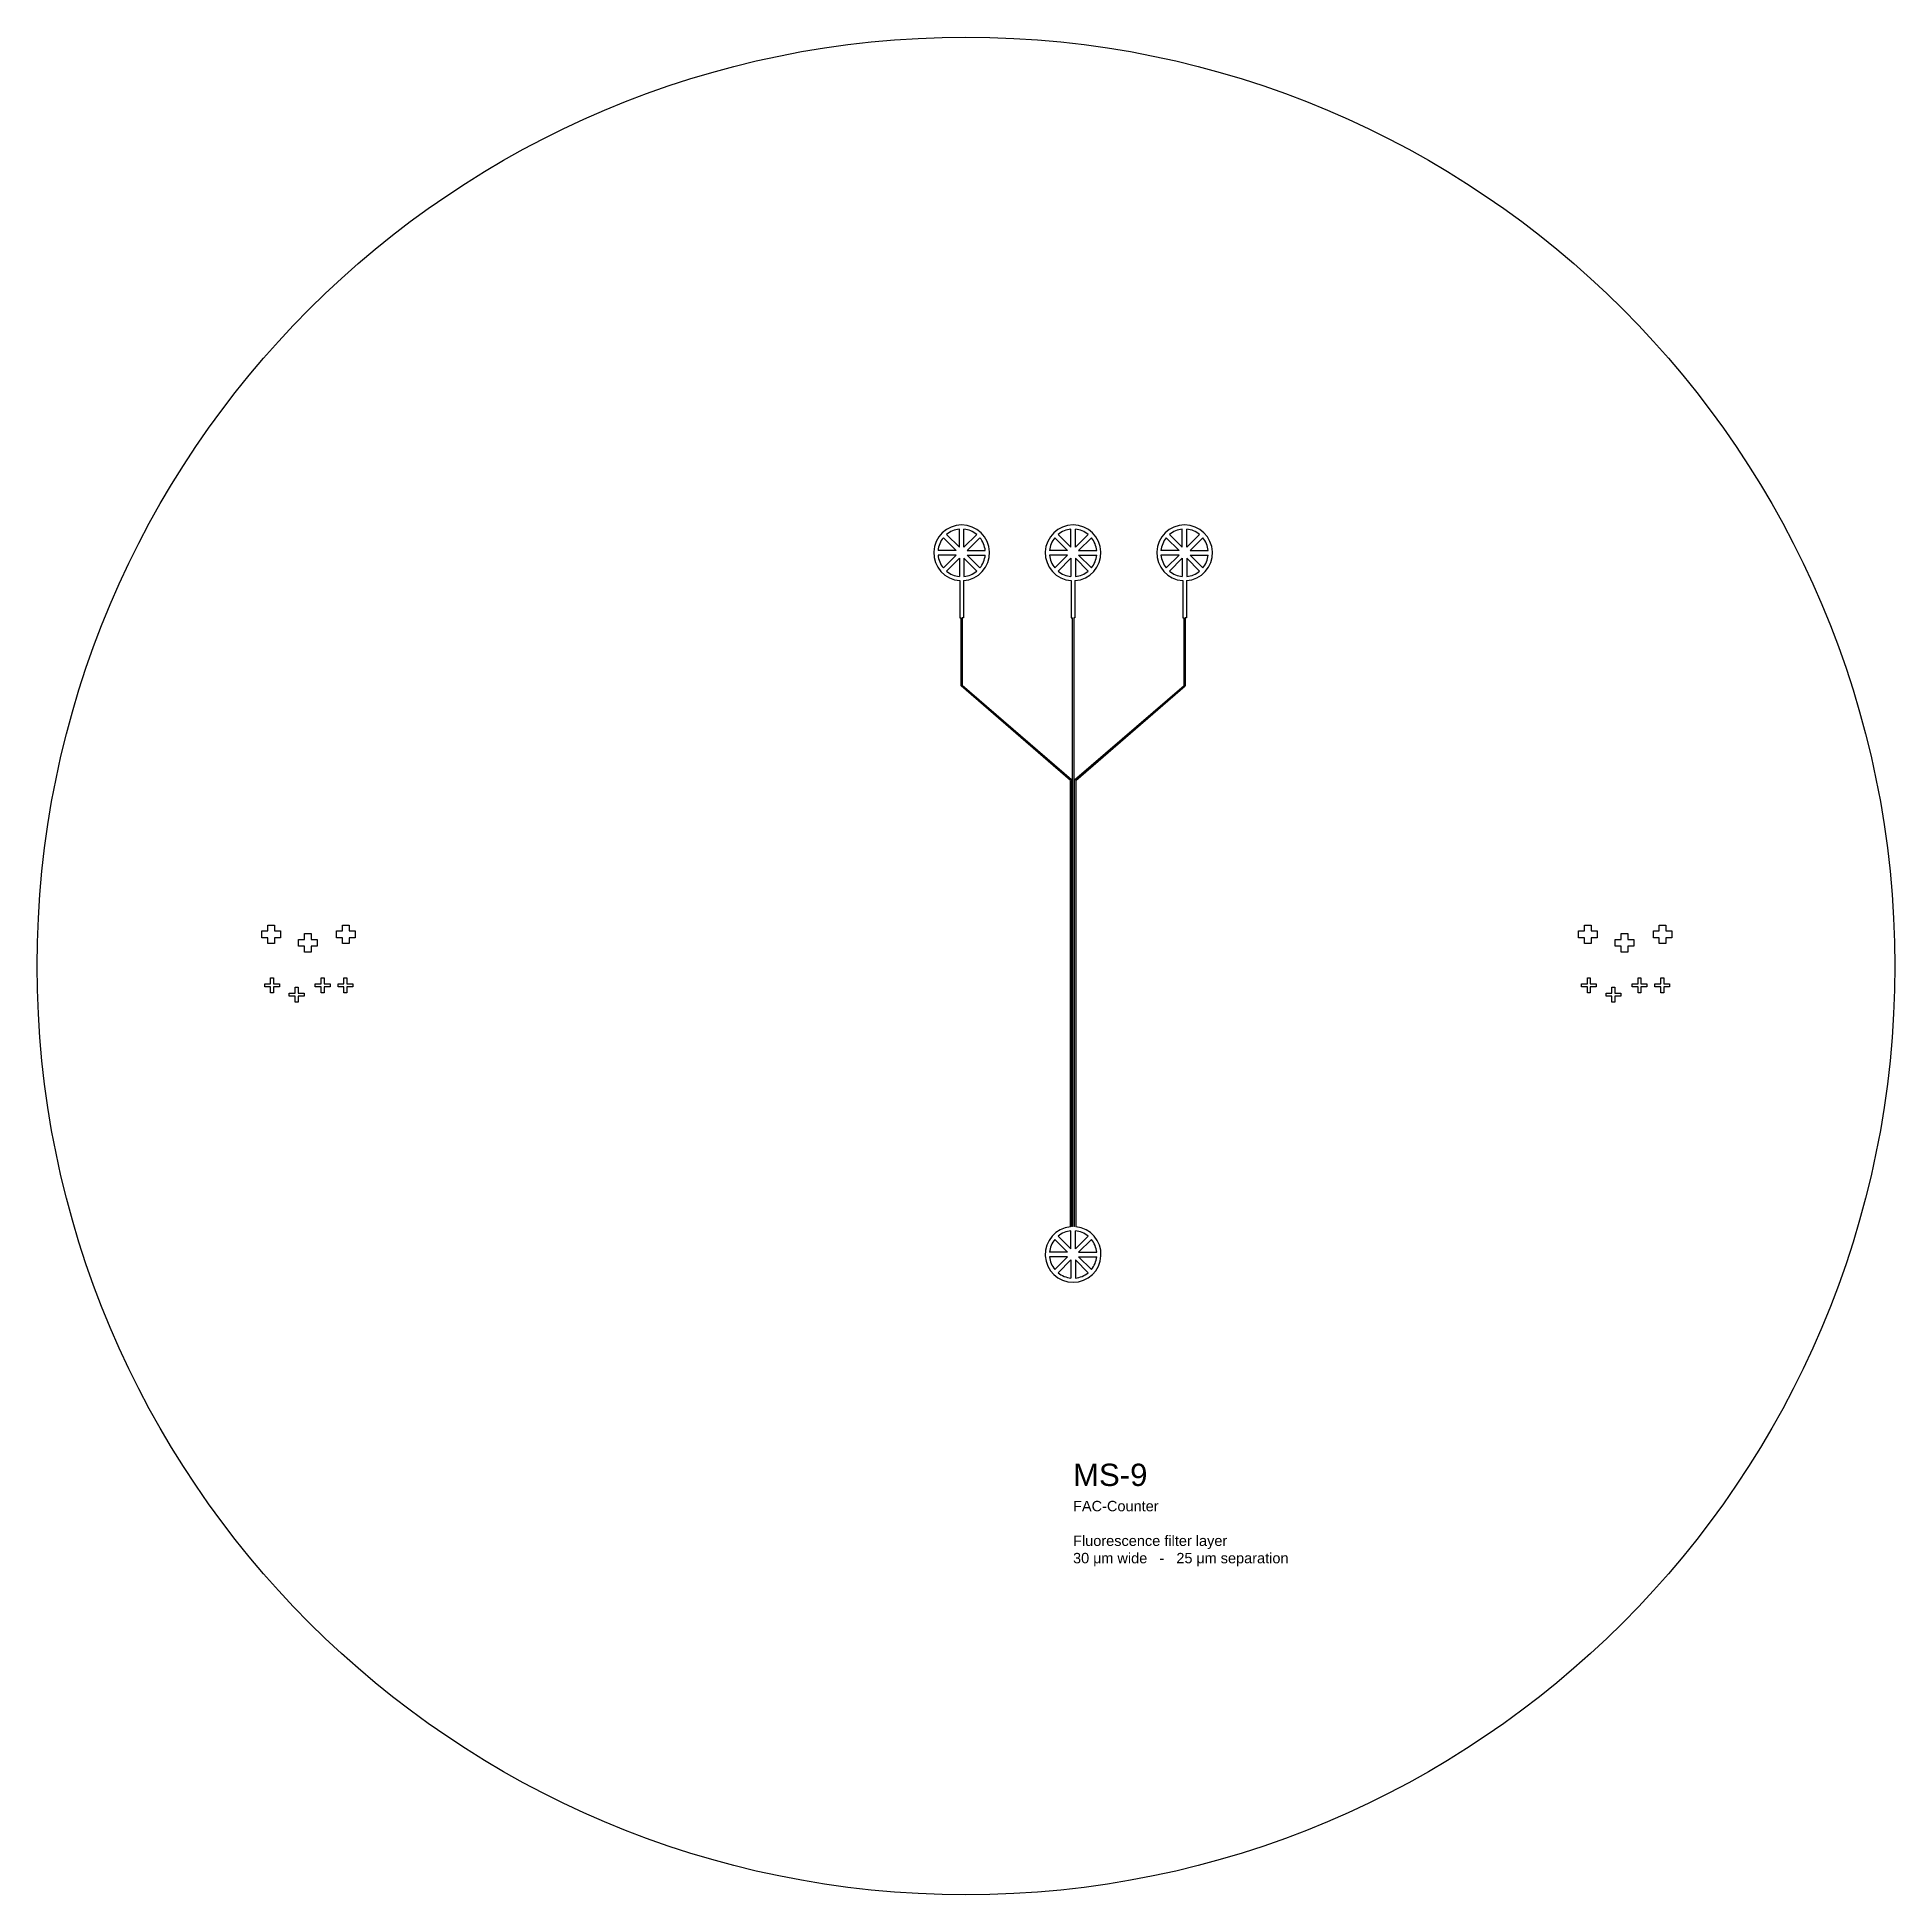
# Model space of a CAD drawing. Header units: millimetres. Extents: x -15719 to 274281, y 25504 to 323346.
# Drawn here: x 144281 to 194281, y 258346 to 308346 of the extents above; entities that cross this region are included whole.
import ezdxf

# ---------------------------------------------------------------- set-up
doc = ezdxf.new("R2010")
doc.units = ezdxf.units.MM
doc.layers.add('CLEAR', color=140, linetype='Continuous')
doc.layers.add('OPAQUE', color=10, linetype='Continuous')
doc.styles.get("Standard").update_dxf_attribs({"font": 'arial.ttf'})

msp = doc.modelspace()

# ---------------------------------------------------------------- texts
at = {"layer": 'CLEAR', "insert": (172162, 269950), "char_height": 280, "attachment_point": 1}
msp.add_mtext_dynamic_manual_height_columns('{\\H2.1429x;MS-9\\H0.83333x;\\P\\H0.55999x;FAC-Counter\\P\\PFluorescence filter layer\\P30 \\fSymbol|b0|i0|c2|p18;m\\fArial|b0|i0|c0|p34;m wide   -   25 \\fSymbol|b0|i0|c2|p18;\\H1x;m\\fArial|b0|i0|c0|p34;\\H1x;m separation}', width=6473.16, gutter_width=12.5, heights=[4737], dxfattribs=at)

# ---------------------------------------------------------------- linework, layer by layer
at = {"layer": 'CLEAR'}
for p, q in [((169114, 293718), (169114, 292718)), ((169214, 293718), (169214, 292718)), ((172114, 293718), (172114, 292718)), ((172214, 293718), (172214, 292718)), ((175114, 293718), (175114, 292718)), ((175214, 293718), (175214, 292718)), ((169114, 292718), (169149, 292718)), ((169149, 290885), (169149, 292718)), ((169179, 292718), (169179, 290898)), ((169214, 292718), (169179, 292718)), ((172114, 292718), (172149, 292718)), ((172149, 276332), (172149, 292718)), ((172179, 292718), (172179, 276332)), ((172214, 292718), (172179, 292718)), ((175114, 292718), (175149, 292718)), ((175149, 290898), (175149, 292718)), ((175179, 292718), (175179, 290885)), ((175214, 292718), (175179, 292718)), ((172094, 288340), (169149, 290885)), ((172124, 288353), (169179, 290898)), ((172204, 288353), (175149, 290898)), ((172234, 288340), (175179, 290885)), ((172094, 276329), (172094, 288340)), ((172124, 288353), (172124, 276331)), ((172204, 276331), (172204, 288353)), ((172234, 288340), (172234, 276329)), ((172102, 275730), (171758, 276074)), ((172102, 275730), (172102, 276217)), ((172225, 275730), (172225, 276217)), ((172225, 275730), (172569, 276074)), ((172016, 275643), (171529, 275643)), ((172016, 275521), (171529, 275521)), ((172016, 275643), (171671, 275987)), ((172016, 275521), (171671, 275177)), ((172311, 275643), (172656, 275987)), ((172311, 275643), (172798, 275643)), ((172311, 275521), (172798, 275521)), ((172311, 275521), (172656, 275177)), ((172102, 275434), (171758, 275090)), ((172102, 275434), (172102, 274948)), ((172225, 275434), (172225, 274948)), ((172225, 275434), (172569, 275090))]:
    msp.add_line(p, q, dxfattribs=at)
for centre, radius, start, end in [((169164, 294466), 750, 273.8226, 266.1774), ((172164, 294466), 750, 273.8226, 266.1774), ((175164, 294466), 750, 273.8226, 266.1774), ((172164, 275582), 750, 95.3554, 84.6446), ((172164, 275582), 638, 95.5177, 129.4823), ((172164, 275582), 750, 91.146, 93.0572), ((172164, 275582), 750, 86.9428, 88.854), ((172164, 275582), 638, 50.5177, 84.4823), ((172164, 275582), 638, 140.5177, 174.4823), ((172164, 275582), 638, 185.5177, 219.4823), ((172164, 275582), 638, 5.5177, 39.4823), ((172164, 275582), 638, 320.5177, 354.4823), ((172164, 275582), 638, 230.5177, 264.4823), ((172164, 275582), 638, 275.5177, 309.4823)]:
    msp.add_arc(centre, radius, start, end, dxfattribs=at)
at = {"layer": 'OPAQUE'}
for p, q in [((169102, 294614), (169102, 295101)), ((169225, 294614), (169225, 295101)), ((172102, 294614), (172102, 295101)), ((172225, 294614), (172225, 295101)), ((175102, 294614), (175102, 295101)), ((175225, 294614), (175225, 295101)), ((169016, 294527), (168529, 294527)), ((169016, 294527), (168671, 294871)), ((169102, 294614), (168758, 294958)), ((169225, 294614), (169569, 294958)), ((169311, 294527), (169656, 294871)), ((169311, 294527), (169798, 294527)), ((172016, 294527), (171529, 294527)), ((172016, 294527), (171671, 294871)), ((172102, 294614), (171758, 294958)), ((172225, 294614), (172569, 294958)), ((172311, 294527), (172656, 294871)), ((172311, 294527), (172798, 294527)), ((175016, 294527), (174529, 294527)), ((175016, 294527), (174671, 294871)), ((175102, 294614), (174758, 294958)), ((175225, 294614), (175569, 294958)), ((175311, 294527), (175656, 294871)), ((175311, 294527), (175798, 294527)), ((169016, 294405), (168529, 294405)), ((169016, 294405), (168671, 294061)), ((169102, 294318), (168758, 293974)), ((169102, 294318), (169102, 293832)), ((169225, 294318), (169225, 293832)), ((169225, 294318), (169569, 293974)), ((169311, 294405), (169798, 294405)), ((169311, 294405), (169656, 294061)), ((172016, 294405), (171529, 294405)), ((172016, 294405), (171671, 294061)), ((172102, 294318), (171758, 293974)), ((172102, 294318), (172102, 293832)), ((172225, 294318), (172225, 293832)), ((172225, 294318), (172569, 293974)), ((172311, 294405), (172798, 294405)), ((172311, 294405), (172656, 294061)), ((175016, 294405), (174529, 294405)), ((175016, 294405), (174671, 294061)), ((175102, 294318), (174758, 293974)), ((175102, 294318), (175102, 293832)), ((175225, 294318), (175225, 293832)), ((175225, 294318), (175569, 293974)), ((175311, 294405), (175798, 294405)), ((175311, 294405), (175656, 294061))]:
    msp.add_line(p, q, dxfattribs=at)
for points in [[(150488, 284288), (150488, 284448), (150668, 284448), (150668, 284288), (150828, 284288), (150828, 284108), (150668, 284108), (150668, 283948), (150488, 283948), (150488, 284108), (150328, 284108), (150328, 284288)], [(151476, 284057), (151476, 284217), (151656, 284217), (151656, 284057), (151816, 284057), (151816, 283877), (151656, 283877), (151656, 283717), (151476, 283717), (151476, 283877), (151316, 283877), (151316, 284057)], [(152501, 284288), (152501, 284448), (152681, 284448), (152681, 284288), (152841, 284288), (152841, 284108), (152681, 284108), (152681, 283948), (152501, 283948), (152501, 284108), (152341, 284108), (152341, 284288)], [(185929, 284288), (185929, 284448), (186109, 284448), (186109, 284288), (186269, 284288), (186269, 284108), (186109, 284108), (186109, 283948), (185929, 283948), (185929, 284108), (185769, 284108), (185769, 284288)], [(186916, 284057), (186916, 284217), (187096, 284217), (187096, 284057), (187256, 284057), (187256, 283877), (187096, 283877), (187096, 283717), (186916, 283717), (186916, 283877), (186756, 283877), (186756, 284057)], [(187941, 284288), (187941, 284448), (188121, 284448), (188121, 284288), (188281, 284288), (188281, 284108), (188121, 284108), (188121, 283948), (187941, 283948), (187941, 284108), (187781, 284108), (187781, 284288)], [(150565, 282866), (150565, 283026), (150645, 283026), (150645, 282866), (150805, 282866), (150805, 282786), (150645, 282786), (150645, 282626), (150565, 282626), (150565, 282786), (150405, 282786), (150405, 282866)], [(151928, 282866), (151928, 283026), (152008, 283026), (152008, 282866), (152168, 282866), (152168, 282786), (152008, 282786), (152008, 282626), (151928, 282626), (151928, 282786), (151768, 282786), (151768, 282866)], [(152539, 282866), (152539, 283026), (152619, 283026), (152619, 282866), (152779, 282866), (152779, 282786), (152619, 282786), (152619, 282626), (152539, 282626), (152539, 282786), (152379, 282786), (152379, 282866)], [(186005, 282866), (186005, 283026), (186085, 283026), (186085, 282866), (186245, 282866), (186245, 282786), (186085, 282786), (186085, 282626), (186005, 282626), (186005, 282786), (185845, 282786), (185845, 282866)], [(187368, 282866), (187368, 283026), (187448, 283026), (187448, 282866), (187608, 282866), (187608, 282786), (187448, 282786), (187448, 282626), (187368, 282626), (187368, 282786), (187208, 282786), (187208, 282866)], [(187979, 282866), (187979, 283026), (188059, 283026), (188059, 282866), (188219, 282866), (188219, 282786), (188059, 282786), (188059, 282626), (187979, 282626), (187979, 282786), (187819, 282786), (187819, 282866)], [(151227, 282615), (151227, 282775), (151307, 282775), (151307, 282615), (151467, 282615), (151467, 282535), (151307, 282535), (151307, 282375), (151227, 282375), (151227, 282535), (151067, 282535), (151067, 282615)], [(186667, 282615), (186667, 282775), (186747, 282775), (186747, 282615), (186907, 282615), (186907, 282535), (186747, 282535), (186747, 282375), (186667, 282375), (186667, 282535), (186507, 282535), (186507, 282615)]]:
    msp.add_lwpolyline(points, close=True, dxfattribs=at)
msp.add_circle((169281, 283346), 25000, dxfattribs=at)
for centre, start, end in [((169164, 294466), 95.5177, 129.4823), ((169164, 294466), 50.5177, 84.4823), ((172164, 294466), 95.5177, 129.4823), ((172164, 294466), 50.5177, 84.4823), ((175164, 294466), 95.5177, 129.4823), ((175164, 294466), 50.5177, 84.4823), ((169164, 294466), 140.5177, 174.4823), ((169164, 294466), 5.5177, 39.4823), ((172164, 294466), 140.5177, 174.4823), ((172164, 294466), 5.5177, 39.4823), ((175164, 294466), 140.5177, 174.4823), ((175164, 294466), 5.5177, 39.4823), ((169164, 294466), 185.5177, 219.4823), ((169164, 294466), 320.5177, 354.4823), ((172164, 294466), 185.5177, 219.4823), ((172164, 294466), 320.5177, 354.4823), ((175164, 294466), 185.5177, 219.4823), ((175164, 294466), 320.5177, 354.4823), ((169164, 294466), 230.5177, 264.4823), ((169164, 294466), 275.5177, 309.4823), ((172164, 294466), 230.5177, 264.4823), ((172164, 294466), 275.5177, 309.4823), ((175164, 294466), 230.5177, 264.4823), ((175164, 294466), 275.5177, 309.4823)]:
    msp.add_arc(centre, 638, start, end, dxfattribs=at)

msp.set_redraw_order([(e.dxf.handle, doc.entitydb.next_handle()) for e in msp.query("TEXT MTEXT ATTDEF DIMENSION ARC_DIMENSION")])  # texts and dimensions are drawn at this point

doc.saveas('drawing.dxf')
